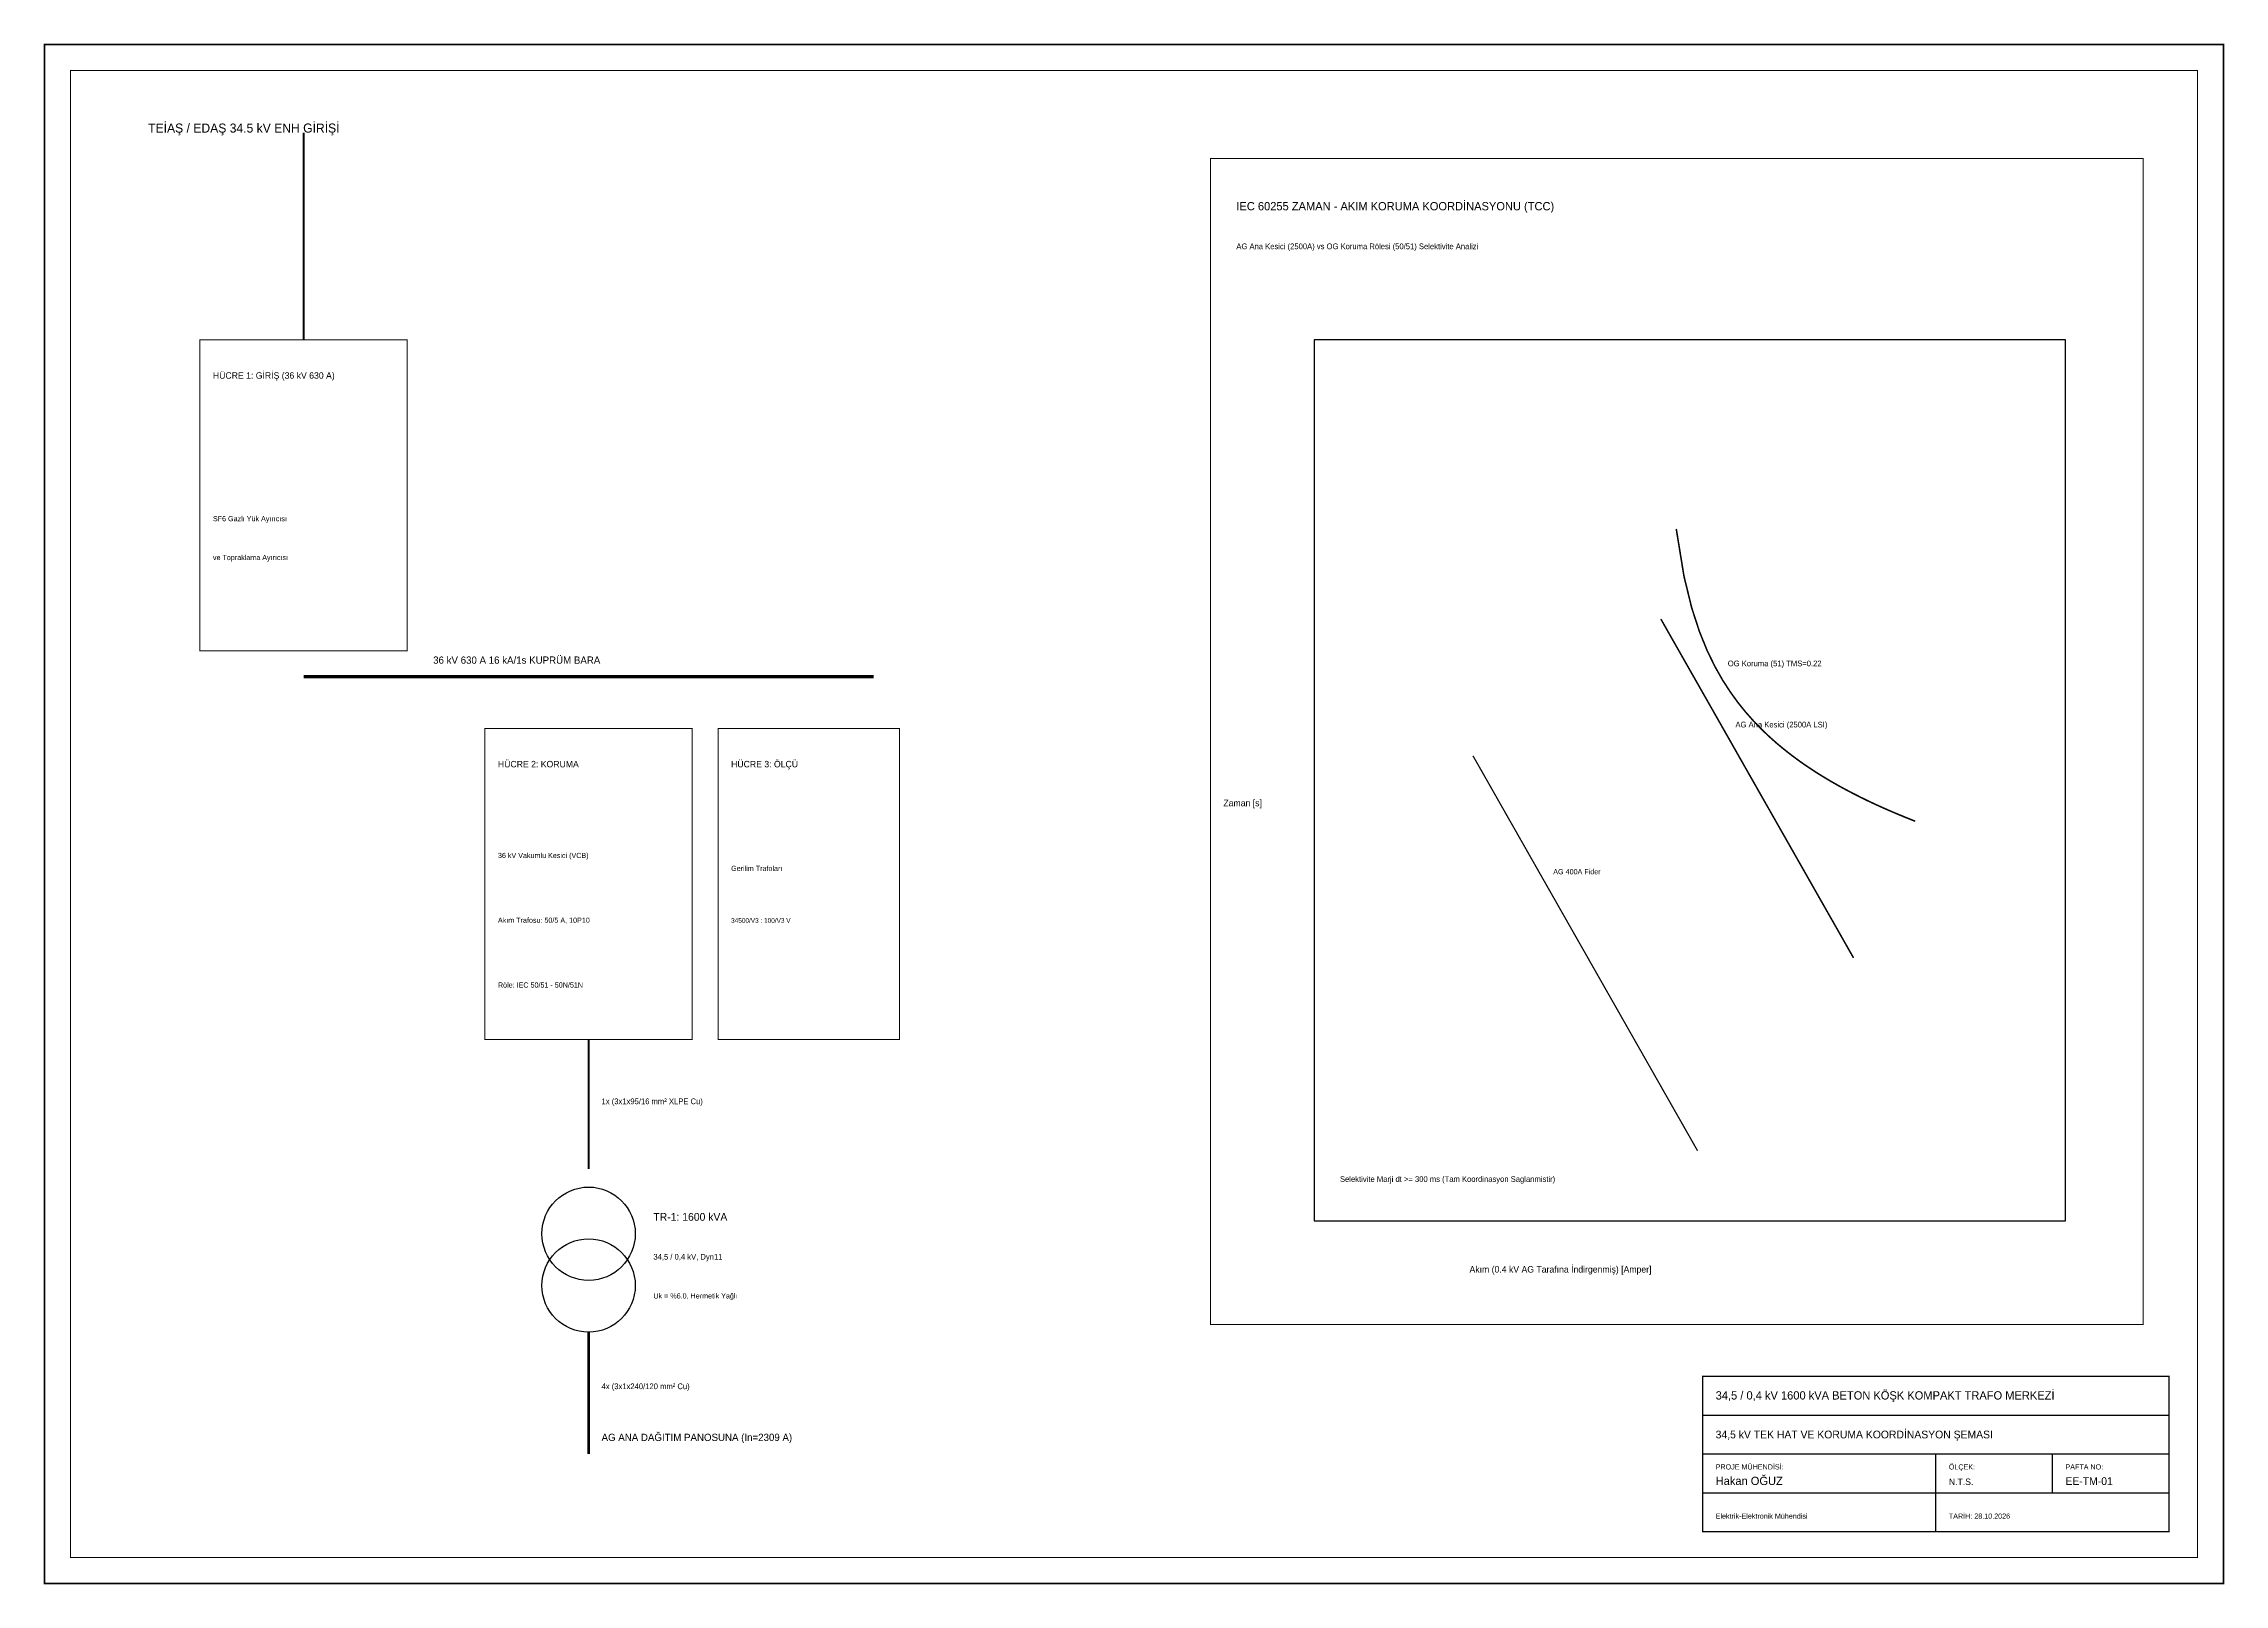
# Model space of a CAD drawing. Header units: metres. Extents: x 0 to 841, y 0 to 594.
import ezdxf

# ---------------------------------------------------------------- set-up
doc = ezdxf.new("R2010")
doc.units = ezdxf.units.M
doc.linetypes.add('DASHED', pattern=[1.524, 1.27, -0.254])
for name, color, linetype in [('ANTET', 4, 'Continuous'), ('CERCEVE', 7, 'Continuous'), ('EKIPMAN', 4, 'Continuous'), ('KABLO_AG', 5, 'Continuous'), ('KABLO_OG', 1, 'Continuous'), ('ROLE_EGRI', 6, 'Continuous'), ('TOPRAKLAMA', 3, 'DASHED'), ('YAZI', 7, 'Continuous')]:
    doc.layers.add(name, color=color, linetype=linetype)

msp = doc.modelspace()

# ---------------------------------------------------------------- linework, layer by layer
at = {"layer": 'ANTET', "const_width": 0.5}
msp.add_lwpolyline([(640, 20), (820, 20), (820, 80), (640, 80), (640, 20)], dxfattribs=at)
at = {"layer": 'ANTET'}
for points in [[(640, 65), (820, 65)], [(640, 50), (820, 50)], [(730, 35), (730, 50)], [(775, 35), (775, 50)], [(640, 35), (820, 35)], [(730, 20), (730, 35)]]:
    msp.add_lwpolyline(points, dxfattribs=at)
at = {"layer": 'CERCEVE'}
for points, const_width in [([(0, 0), (841, 0), (841, 594), (0, 594), (0, 0)], 0.7), ([(10, 10), (831, 10), (831, 584), (10, 584), (10, 10)], 0.35), ([(450, 100), (810, 100), (810, 550), (450, 550), (450, 100)], 0.35)]:
    msp.add_lwpolyline(points, dxfattribs=dict(at, const_width=const_width))
msp.add_lwpolyline([(490, 140), (780, 140), (780, 480), (490, 480), (490, 140)], dxfattribs=at)
at = {"layer": 'EKIPMAN', "const_width": 0.4}
for points in [[(60, 360), (140, 360), (140, 480), (60, 480), (60, 360)], [(170, 210), (250, 210), (250, 330), (170, 330), (170, 210)], [(260, 210), (330, 210), (330, 330), (260, 330), (260, 210)]]:
    msp.add_lwpolyline(points, dxfattribs=at)
at = {"layer": 'EKIPMAN'}
for centre in [(210, 135), (210, 115)]:
    msp.add_circle(centre, 18, dxfattribs=at)
at = {"layer": 'KABLO_AG'}
for points, const_width in [([(623.85, 372.25), (626.82, 367.02), (629.79, 361.79), (632.77, 356.56), (635.74, 351.33), (638.72, 346.1), (641.69, 340.87), (644.67, 335.64), (647.64, 330.41), (650.62, 325.18), (653.59, 319.94), (656.56, 314.71), (659.54, 309.48), (662.51, 304.25), (665.49, 299.02), (668.46, 293.79), (671.44, 288.56), (674.41, 283.33), (677.38, 278.1), (680.36, 272.87), (683.33, 267.64), (686.31, 262.41), (689.28, 257.18), (692.26, 251.94), (695.23, 246.71), (698.21, 241.48)], 0.6), ([(210, 97), (210, 50)], 1)]:
    msp.add_lwpolyline(points, dxfattribs=dict(at, const_width=const_width))
at = {"layer": 'KABLO_OG'}
for points, const_width in [([(100, 560), (100, 480)], 0.8), ([(100, 350), (320, 350)], 1.2), ([(210, 210), (210, 160)], 0.8)]:
    msp.add_lwpolyline(points, dxfattribs=dict(at, const_width=const_width))
at = {"layer": 'ROLE_EGRI', "const_width": 0.6}
msp.add_lwpolyline([(629.79, 407.04), (632.77, 388.79), (635.74, 376.62), (638.72, 367.47), (641.69, 360.14), (644.67, 354.01), (647.64, 348.75), (650.62, 344.15), (653.59, 340.04), (656.56, 336.35), (659.54, 332.98), (662.51, 329.9), (665.49, 327.04), (668.46, 324.39), (671.44, 321.92), (674.41, 319.59), (677.38, 317.4), (680.36, 315.33), (683.33, 313.37), (686.31, 311.5), (689.28, 309.72), (692.26, 308.02), (695.23, 306.4), (698.21, 304.84), (701.18, 303.34), (704.15, 301.89), (707.13, 300.5), (710.1, 299.16), (713.08, 297.87), (716.05, 296.61), (719.03, 295.4), (722, 294.22)], dxfattribs=at)
at = {"layer": 'TOPRAKLAMA', "const_width": 0.5}
msp.add_lwpolyline([(551.33, 319.46), (555.67, 311.84), (560, 304.21), (564.33, 296.59), (568.67, 288.97), (573, 281.35), (577.33, 273.73), (581.67, 266.11), (586, 258.49), (590.33, 250.87), (594.67, 243.25), (599, 235.63), (603.33, 228.01), (607.67, 220.39), (612, 212.77), (616.33, 205.15), (620.67, 197.52), (625, 189.9), (629.33, 182.28), (633.67, 174.66), (638, 167.04)], dxfattribs=at)

# ---------------------------------------------------------------- texts
at = {"layer": 'ANTET'}
for s, height, p in [('IEC 60255 ZAMAN - AKIM KORUMA KOORDİNASYONU (TCC)', 3.2, (460, 530)), ('34,5 / 0,4 kV 1600 kVA BETON KÖŞK KOMPAKT TRAFO MERKEZİ', 3.2, (645, 71)), ('34,5 kV TEK HAT VE KORUMA KOORDİNASYON ŞEMASI', 3, (645, 56)), ('PROJE MÜHENDİSİ:', 2, (645, 44)), ('ÖLÇEK:', 2, (735, 44)), ('PAFTA NO:', 2, (780, 44)), ('Hakan OĞUZ', 3.2, (645, 38)), ('N.T.S.', 2.5, (735, 38)), ('EE-TM-01', 3, (780, 38)), ('Elektrik-Elektronik Mühendisi', 2, (645, 25)), ('TARİH: 28.10.2026', 2, (735, 25))]:
    msp.add_text(s, height=height, dxfattribs=at).set_placement(p)
at = {"layer": 'KABLO_AG'}
msp.add_text('AG Ana Kesici (2500A LSI)', height=2.2, dxfattribs=at).set_placement((652.64, 330.41))
at = {"layer": 'ROLE_EGRI'}
for s, height, p in [('OG Koruma (51) TMS=0.22', 2.2, (649.67, 354.01)), ('Röle: IEC 50/51 - 50N/51N', 2, (175, 230))]:
    msp.add_text(s, height=height, dxfattribs=at).set_placement(p)
at = {"layer": 'TOPRAKLAMA'}
msp.add_text('AG 400A Fider', height=2, dxfattribs=at).set_placement((582.33, 273.73))
at = {"layer": 'YAZI'}
for s, height, p in [('TEİAŞ / EDAŞ 34.5 kV ENH GİRİŞİ', 3.5, (40, 560)), ('AG Ana Kesici (2500A) vs OG Koruma Rölesi (50/51) Selektivite Analizi', 2.2, (460, 515)), ('HÜCRE 1: GİRİŞ (36 kV 630 A)', 2.5, (65, 465)), ('SF6 Gazlı Yük Ayırıcısı', 2, (65, 410)), ('ve Topraklama Ayırıcısı', 2, (65, 395)), ('36 kV 630 A 16 kA/1s KUPRÜM BARA', 2.8, (150, 355)), ('HÜCRE 2: KORUMA', 2.5, (175, 315)), ('HÜCRE 3: ÖLÇÜ', 2.5, (265, 315)), ('Zaman [s]', 2.5, (455, 300)), ('36 kV Vakumlu Kesici (VCB)', 2, (175, 280)), ('Gerilim Trafoları', 2, (265, 275)), ('Akım Trafosu: 50/5 A, 10P10', 2, (175, 255)), ('34500/V3 : 100/V3 V', 1.8, (265, 255)), ('1x (3x1x95/16 mm² XLPE Cu)', 2.2, (215, 185)), ('Selektivite Marji dt >= 300 ms (Tam Koordinasyon Saglanmistir)', 2.2, (500, 155)), ('TR-1: 1600 kVA', 3, (235, 140)), ('34,5 / 0,4 kV, Dyn11', 2.2, (235, 125)), ('Akım (0.4 kV AG Tarafına İndirgenmiş) [Amper]', 2.5, (550, 120)), ('Uk = %6.0, Hermetik Yağlı', 2, (235, 110)), ('4x (3x1x240/120 mm² Cu)', 2.2, (215, 75)), ('AG ANA DAĞITIM PANOSUNA (In=2309 A)', 2.8, (215, 55))]:
    msp.add_text(s, height=height, dxfattribs=at).set_placement(p)

doc.saveas('drawing.dxf')
